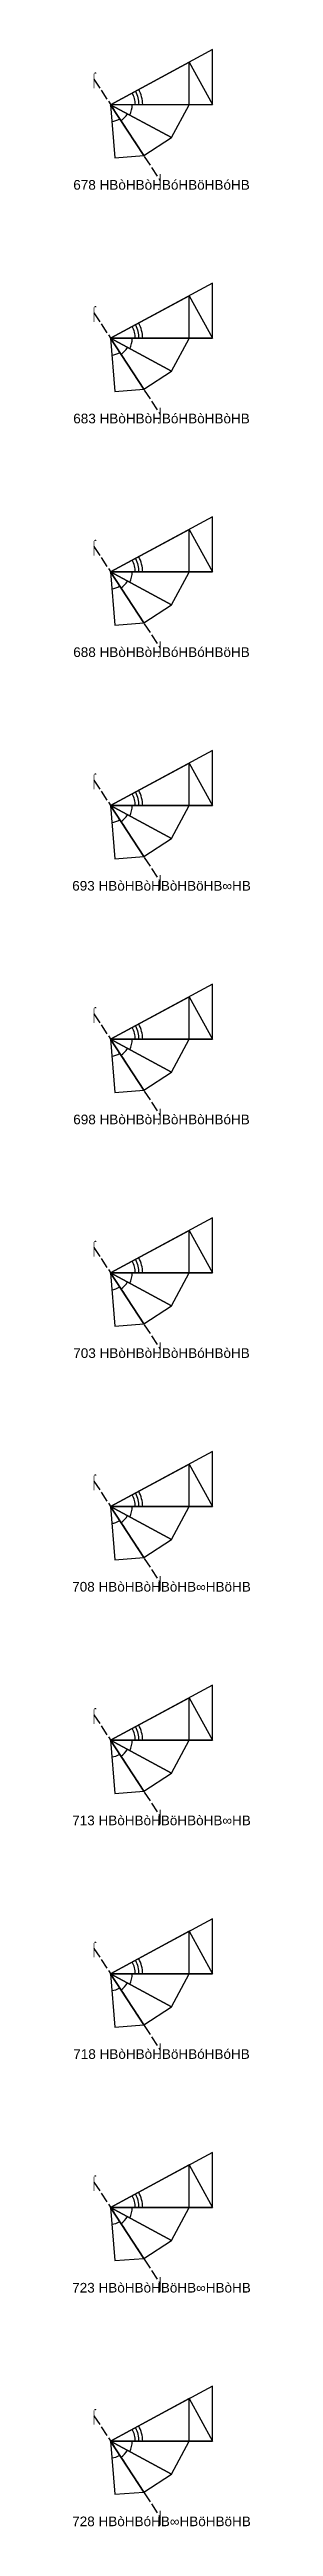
# Model space of a CAD drawing. Header units: millimetres. Extents: x 122552 to 1654769, y -10280102 to 62068.
# Drawn here: x 1130274 to 1150426, y -6882600 to -6600100 of the extents above; entities that cross this region are included whole.
import ezdxf
from ezdxf.enums import TextEntityAlignment as Align

# ---------------------------------------------------------------- set-up
doc = ezdxf.new("R2010")
doc.units = ezdxf.units.MM
doc.linetypes.add('ACAD_ISO02W100', pattern=[15, 12, -3])
for name, color, linetype in [('BASE', 170, 'Continuous'), ('HYPOTENUSE', 20, 'Continuous'), ('PERPENDICULAR', 90, 'Continuous'), ('Standard', 7, 'Continuous')]:
    doc.layers.add(name, color=color, linetype=linetype)
doc.styles.add('Arial', font='arial_0.ttf')

msp = doc.modelspace()

# ---------------------------------------------------------------- texts
at = {"style": 'Arial'}
for s, p in [('⌠', (1132674, -6603489)), ('678 HBòHBòHBóHBöHBóHB', (1140352, -6615533)), ('⌡', (1140210, -6615084)), ('⌠', (1132674, -6630138)), ('683 HBòHBòHBóHBòHBòHB', (1140352, -6642182)), ('⌡', (1140210, -6641733)), ('⌠', (1132674, -6656787)), ('688 HBòHBòHBóHBóHBöHB', (1140352, -6668830)), ('⌡', (1140210, -6668382)), ('⌠', (1132674, -6683435)), ('693 HBòHBòHBòHBöHB∞HB', (1140352, -6695479)), ('⌡', (1140210, -6695030)), ('⌠', (1132674, -6710084)), ('698 HBòHBòHBòHBòHBóHB', (1140352, -6722128)), ('⌡', (1140210, -6721679)), ('⌠', (1132674, -6736733)), ('703 HBòHBòHBòHBóHBòHB', (1140352, -6748776)), ('⌡', (1140210, -6748328)), ('⌠', (1132674, -6763381)), ('⌡', (1140210, -6774976)), ('708 HBòHBòHBòHB∞HBöHB', (1140352, -6775425)), ('⌠', (1132674, -6790030)), ('713 HBòHBòHBöHBòHB∞HB', (1140352, -6802074)), ('⌡', (1140210, -6801625)), ('⌠', (1132674, -6816679)), ('⌡', (1140210, -6828274)), ('718 HBòHBòHBöHBóHBóHB', (1140352, -6828722)), ('⌠', (1132674, -6843327)), ('723 HBòHBòHBöHB∞HBòHB', (1140352, -6855371)), ('⌡', (1140210, -6854922)), ('⌠', (1132674, -6869976)), ('728 HBòHBóHB∞HBöHBöHB', (1140352, -6882020)), ('⌡', (1140210, -6881571))]:
    msp.add_text(s, height=1100, dxfattribs=at).set_placement(p, align=Align.MIDDLE_CENTER)

# ---------------------------------------------------------------- blocks, each defined once
blk = doc.blocks.new('fundamental_block_GT')
at = {"color": 4}
blk.add_arc((0, -2), 277, 359.9799, 28.4254, dxfattribs=at)
at = {"layer": 'BASE'}
blk.add_line((0, 0), (879, -7), dxfattribs=at)
at = {"layer": 'HYPOTENUSE'}
blk.add_line((883, 469), (0, 0), dxfattribs=at)
at = {"layer": 'PERPENDICULAR'}
blk.add_line((879, -7), (883, 469), dxfattribs=at)

# ---------------------------------------------------------------- linework, layer by layer
at = {"linetype": 'ACAD_ISO02W100', "ltscale": 100}
for p, q in [((1132674, -6603489), (1140210, -6615084)), ((1132674, -6630138), (1140210, -6641733)), ((1132674, -6656787), (1140210, -6668382)), ((1132674, -6683435), (1140210, -6695030)), ((1132674, -6710084), (1140210, -6721679)), ((1132674, -6736733), (1140210, -6748328)), ((1132674, -6763381), (1140210, -6774976)), ((1132674, -6790030), (1140210, -6801625)), ((1132674, -6816679), (1140210, -6828274)), ((1132674, -6843327), (1140210, -6854922)), ((1132674, -6869976), (1140210, -6881571))]:
    msp.add_line(p, q, dxfattribs=at)

# ---------------------------------------------------------------- block references
for p, xscale, yscale, zscale, rotation in [((1134558, -6606388), -11.58735412275403, 11.58735412275403, 11.58735412275403, 207.9999999999996), ((1134558, -6606388), 10.18429076373601, 10.18429076373601, 10.18429076373601, 0.4883327617926961), ((1134558, -6606388), 7.867265571233827, 7.867265571233827, 7.867265571233827, 303.5116672382171), ((1134558, -6606388), 8.95111837107369, 8.95111837107369, 8.95111837107369, 332.0000000000033), ((1134558, -6606388), 6.914651890688089, 6.914651890688089, 6.914651890688089, 275.0233344764171), ((1134558, -6633037), -11.58735412275403, 11.58735412275403, 11.58735412275403, 207.9999999999996), ((1134558, -6633037), 10.18429076373601, 10.18429076373601, 10.18429076373601, 0.4883327617926961), ((1134558, -6633037), 8.95111837107369, 8.95111837107369, 8.95111837107369, 332.0000000000033), ((1134558, -6633037), 6.914651890688089, 6.914651890688089, 6.914651890688089, 275.0233344764171), ((1134558, -6633037), 7.867265571233827, 7.867265571233827, 7.867265571233827, 303.5116672382171), ((1134558, -6659685), -11.58735412275403, 11.58735412275403, 11.58735412275403, 207.9999999999996), ((1134558, -6659685), 10.18429076373601, 10.18429076373601, 10.18429076373601, 0.4883327617926961), ((1134558, -6659685), 7.867265571233827, 7.867265571233827, 7.867265571233827, 303.5116672382171), ((1134558, -6659685), 8.95111837107369, 8.95111837107369, 8.95111837107369, 332.0000000000033), ((1134558, -6659685), 6.914651890688089, 6.914651890688089, 6.914651890688089, 275.0233344764171), ((1134558, -6686334), -11.58735412275403, 11.58735412275403, 11.58735412275403, 207.9999999999996), ((1134558, -6686334), 10.18429076373601, 10.18429076373601, 10.18429076373601, 0.4883327617926961), ((1134558, -6686334), 8.951118371073806, 8.951118371073806, 8.951118371073806, 332.0000000000033), ((1134558, -6686334), 6.914651890688089, 6.914651890688089, 6.914651890688089, 275.0233344764171), ((1134558, -6686334), 7.867265571233938, 7.867265571233938, 7.867265571233938, 303.5116672382156), ((1134558, -6712983), -11.58735412275403, 11.58735412275403, 11.58735412275403, 207.9999999999996), ((1134558, -6712983), 10.18429076373601, 10.18429076373601, 10.18429076373601, 0.4883327617926961), ((1134558, -6712983), 8.951118371073806, 8.951118371073806, 8.951118371073806, 332.0000000000033), ((1134558, -6712983), 7.867265571233938, 7.867265571233938, 7.867265571233938, 303.5116672382156), ((1134558, -6712983), 6.914651890688089, 6.914651890688089, 6.914651890688089, 275.0233344764171), ((1134558, -6739631), -11.58735412275403, 11.58735412275403, 11.58735412275403, 207.9999999999996), ((1134558, -6739631), 10.18429076373601, 10.18429076373601, 10.18429076373601, 0.4883327617926961), ((1134558, -6739631), 7.867265571233938, 7.867265571233938, 7.867265571233938, 303.5116672382156), ((1134558, -6739631), 8.951118371073806, 8.951118371073806, 8.951118371073806, 332.0000000000033), ((1134558, -6739631), 6.914651890688089, 6.914651890688089, 6.914651890688089, 275.0233344764171), ((1134558, -6766280), -11.58735412275403, 11.58735412275403, 11.58735412275403, 207.9999999999996), ((1134558, -6766280), 10.18429076373601, 10.18429076373601, 10.18429076373601, 0.4883327617926961), ((1134558, -6766280), 8.951118371073806, 8.951118371073806, 8.951118371073806, 332.0000000000033), ((1134558, -6766280), 7.867265571233938, 7.867265571233938, 7.867265571233938, 303.5116672382156), ((1134558, -6766280), 6.914651890688089, 6.914651890688089, 6.914651890688089, 275.0233344764171), ((1134558, -6792929), -11.58735412275403, 11.58735412275403, 11.58735412275403, 207.9999999999996), ((1134558, -6792929), 10.18429076373601, 10.18429076373601, 10.18429076373601, 0.4883327617926961), ((1134558, -6792929), 7.867265571233938, 7.867265571233938, 7.867265571233938, 303.5116672382156), ((1134558, -6792929), 8.951118371073806, 8.951118371073806, 8.951118371073806, 332.0000000000033), ((1134558, -6792929), 6.914651890688089, 6.914651890688089, 6.914651890688089, 275.0233344764171), ((1134558, -6819577), -11.58735412275403, 11.58735412275403, 11.58735412275403, 207.9999999999996), ((1134558, -6819577), 10.18429076373601, 10.18429076373601, 10.18429076373601, 0.4883327617926961), ((1134558, -6819577), 8.951118371073806, 8.951118371073806, 8.951118371073806, 332.0000000000033), ((1134558, -6819577), 6.914651890688089, 6.914651890688089, 6.914651890688089, 275.0233344764171), ((1134558, -6819577), 7.867265571233938, 7.867265571233938, 7.867265571233938, 303.5116672382156), ((1134558, -6846226), -11.58735412275403, 11.58735412275403, 11.58735412275403, 207.9999999999996), ((1134558, -6846226), 10.18429076373601, 10.18429076373601, 10.18429076373601, 0.4883327617926961), ((1134558, -6846226), 7.867265571233938, 7.867265571233938, 7.867265571233938, 303.5116672382156), ((1134558, -6846226), 8.951118371073806, 8.951118371073806, 8.951118371073806, 332.0000000000033), ((1134558, -6846226), 6.914651890688089, 6.914651890688089, 6.914651890688089, 275.0233344764171), ((1134558, -6872875), -11.58735412275403, 11.58735412275403, 11.58735412275403, 207.9999999999996), ((1134558, -6872875), 10.18429076373601, 10.18429076373601, 10.18429076373601, 0.4883327617926961), ((1134558, -6872875), 8.951118371073443, 8.951118371073443, 8.951118371073443, 332.0000000000003), ((1134558, -6872875), 6.914651890687836, 6.914651890687836, 6.914651890687836, 275.0233344764139), ((1134558, -6872875), 7.867265571233528, 7.867265571233528, 7.867265571233528, 303.511667238214)]:
    msp.add_blockref('fundamental_block_GT', p, dxfattribs=dict(xscale=xscale, yscale=yscale, zscale=zscale, rotation=rotation))
at = {"layer": 'Standard', "xscale": 13.18371388650824, "yscale": 13.18371388650824, "zscale": 13.18371388650824, "rotation": 0.4883327617913192}
for p in [(1134558, -6606388), (1134558, -6633037), (1134558, -6659685), (1134558, -6686334), (1134558, -6712983), (1134558, -6739631), (1134558, -6766280), (1134558, -6792929), (1134558, -6819577), (1134558, -6846226), (1134558, -6872875)]:
    msp.add_blockref('fundamental_block_GT', p, dxfattribs=at)

msp.set_redraw_order([(e.dxf.handle, doc.entitydb.next_handle()) for e in msp.query("TEXT MTEXT ATTDEF DIMENSION ARC_DIMENSION")])  # texts and dimensions are drawn at this point

doc.saveas('drawing.dxf')
